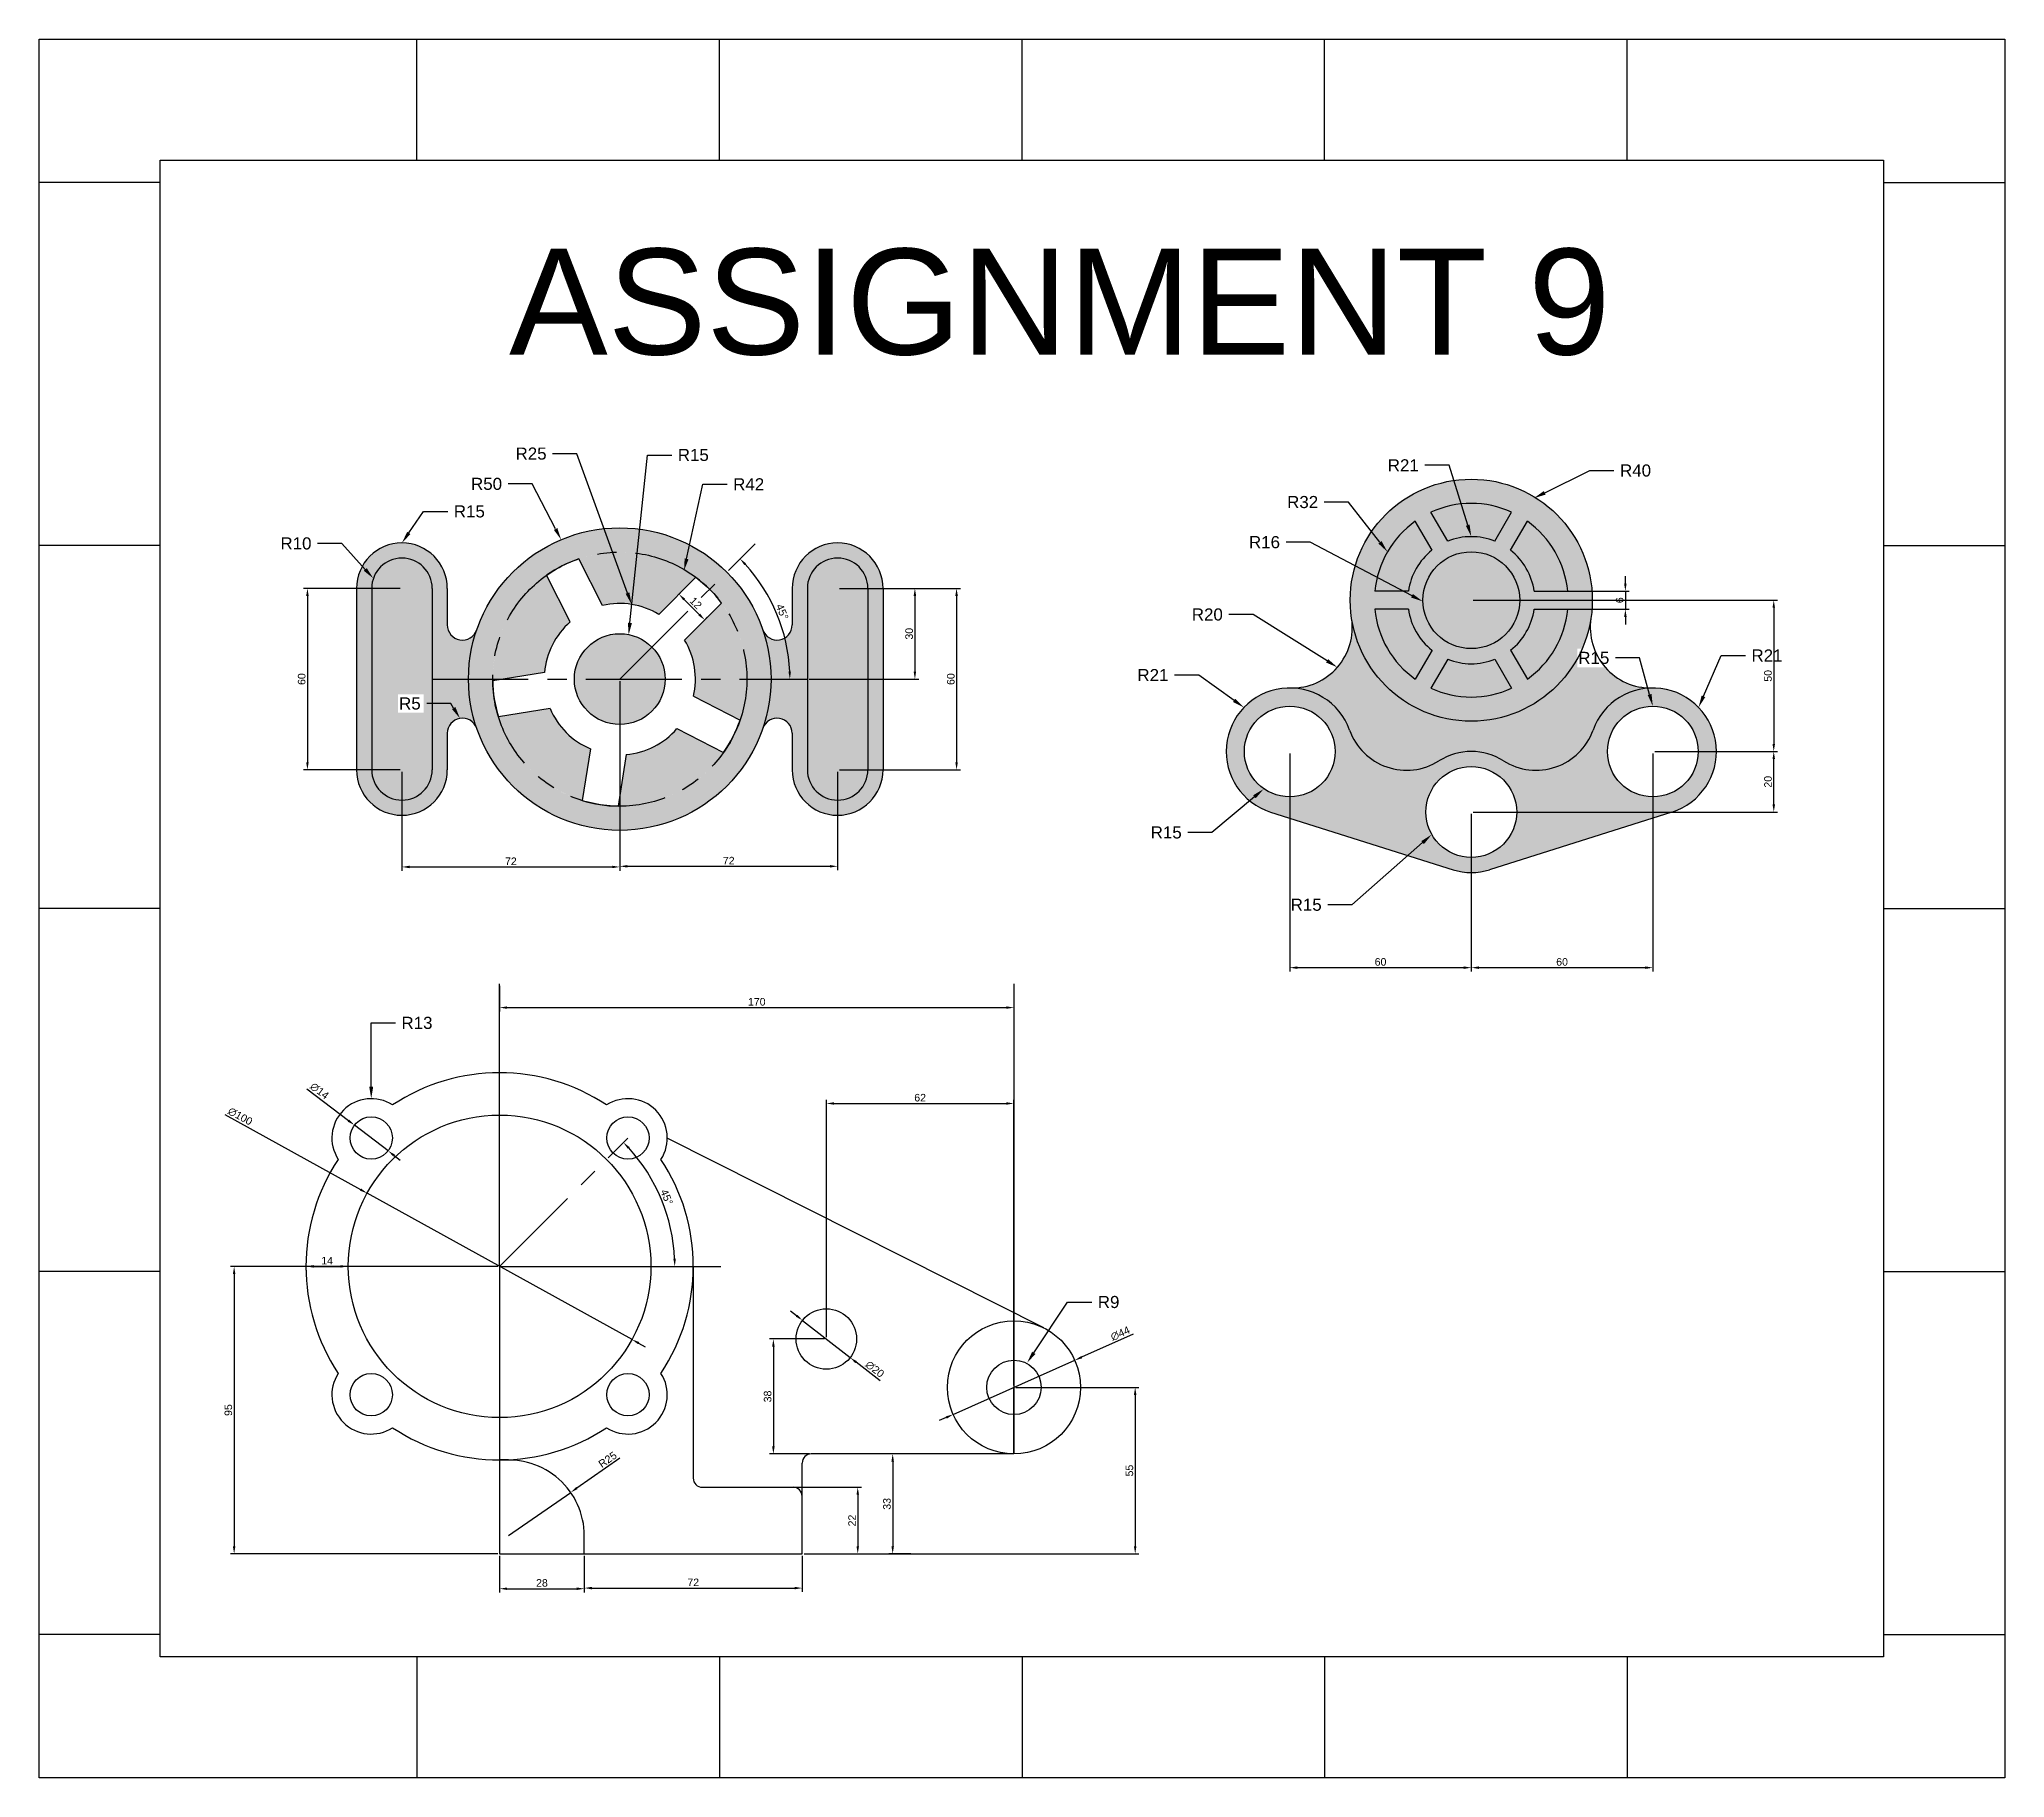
# Model space of a CAD drawing. Header units: millimetres. Extents: x 711 to 1361, y 443 to 1017.
import ezdxf
from ezdxf import colors
from ezdxf.entities.mleader import LeaderData, LeaderLine
from ezdxf.math import Vec2, Vec3

# ---------------------------------------------------------------- set-up
doc = ezdxf.new("R2010")
doc.units = ezdxf.units.MM
doc.linetypes.add('CENTER', pattern=[50.8, 31.75, -6.35, 6.35, -6.35])
doc.styles.get("Standard").update_dxf_attribs({"font": 'arial.ttf'})
doc.dimstyles.new('ISO-25', dxfattribs={"dimtxt": 2.5, "dimasz": 2.5, "dimexe": 1.25, "dimexo": 0.625, "dimtad": 1, "dimtxsty": 'Standard', "dimcen": 2.5, "dimadec": 0, "dimazin": 0, "dimtfac": 1, "dimtmove": 0, "dimatfit": 3, "dimfxl": 1, "dimarcsym": 0})

msp = doc.modelspace()

# ---------------------------------------------------------------- texts
at = {"color": 181}
msp.add_text('ASSIGNMENT 9', height=35, dxfattribs=at).set_placement((866.259, 913.166))

# ---------------------------------------------------------------- blocks, each defined once
blk = doc.blocks.new('*U2')
for p, q in [((-10.36, -1.87), (1.87, 10.36)), ((-1.87, -10.36), (10.36, 1.87))]:
    blk.add_line(p, q)
blk.add_arc((-23.28, -23.28), 42, 36.78679, 53.21321)
blk = doc.blocks.new('*U3')
at = {"color": 0, "linetype": 'ByBlock', "lineweight": -2, "transparency": 16777216}
for p, rotation in [((332.76, 194.82), 71.99999999999999), ((315.19, 160.34), 144), ((377.03, 150.55), 288), ((342.55, 132.98), 216)]:
    blk.add_blockref('*U2', p, dxfattribs=dict(at, rotation=rotation))
blk.add_blockref('*U2', (370.98, 188.77), dxfattribs=at)
blk = doc.blocks.new('*D4')
at = {"color": 0, "lineweight": -2, "transparency": 16777216}
for p, q in [((902.85, 805.27), (902.85, 742.77)), ((974.85, 775.27), (974.85, 742.77)), ((905.35, 744.02), (972.35, 744.02))]:
    blk.add_line(p, q, dxfattribs=at)
at = {"color": 0, "transparency": 16777216}
for points in [[(905.35, 744.44), (905.35, 743.61), (902.85, 744.02)], [(972.35, 744.44), (972.35, 743.61), (974.85, 744.02)]]:
    blk.add_solid(points, dxfattribs=at)
at = {"layer": 'Defpoints', "color": 0, "transparency": 16777216}
for p in [(902.85, 805.9), (974.85, 775.9), (974.85, 744.02)]:
    blk.add_point(p, dxfattribs=at)
at = {"color": 0, "transparency": 16777216, "insert": (938.85, 745.9), "char_height": 2.5, "attachment_point": 5}
blk.add_mtext('72', dxfattribs=at)
blk = doc.blocks.new('*D5')
at = {"color": 0, "lineweight": -2, "transparency": 16777216}
for p, q in [((902.85, 805.27), (902.85, 742.56)), ((830.85, 775.27), (830.85, 742.56)), ((833.35, 743.81), (900.35, 743.81))]:
    blk.add_line(p, q, dxfattribs=at)
at = {"color": 0, "transparency": 16777216}
for points in [[(833.35, 744.23), (833.35, 743.4), (830.85, 743.81)], [(900.35, 744.23), (900.35, 743.4), (902.85, 743.81)]]:
    blk.add_solid(points, dxfattribs=at)
at = {"layer": 'Defpoints', "color": 0, "transparency": 16777216}
for p in [(902.85, 805.9), (830.85, 775.9), (902.85, 743.81)]:
    blk.add_point(p, dxfattribs=at)
at = {"color": 0, "transparency": 16777216, "insert": (866.85, 745.69), "char_height": 2.5, "attachment_point": 5}
blk.add_mtext('72', dxfattribs=at)
blk = doc.blocks.new('*D6')
at = {"color": 0, "lineweight": -2, "transparency": 16777216}
for p, q in [((830.22, 835.9), (798.36, 835.9)), ((799.61, 833.4), (799.61, 778.4)), ((830.22, 775.9), (798.36, 775.9))]:
    blk.add_line(p, q, dxfattribs=at)
at = {"color": 0, "transparency": 16777216}
for points in [[(799.19, 833.4), (800.03, 833.4), (799.61, 835.9)], [(799.19, 778.4), (800.03, 778.4), (799.61, 775.9)]]:
    blk.add_solid(points, dxfattribs=at)
at = {"layer": 'Defpoints', "color": 0, "transparency": 16777216}
for p in [(830.85, 835.9), (799.61, 775.9), (830.85, 775.9)]:
    blk.add_point(p, dxfattribs=at)
at = {"color": 0, "transparency": 16777216, "insert": (797.71, 805.9), "char_height": 2.5, "attachment_point": 5, "rotation": 90}
blk.add_mtext('60', dxfattribs=at)
blk = doc.blocks.new('*D7')
at = {"color": 0, "lineweight": -2, "transparency": 16777216}
for p, q in [((922.32, 833.86), (923.3, 834.83)), ((924.18, 832.18), (929.13, 827.23)), ((930.81, 825.38), (931.78, 826.35))]:
    blk.add_line(p, q, dxfattribs=at)
at = {"color": 0, "transparency": 16777216}
for points in [[(924.47, 832.48), (923.88, 831.89), (922.41, 833.95)], [(929.42, 827.53), (928.83, 826.94), (930.9, 825.47)]]:
    blk.add_solid(points, dxfattribs=at)
at = {"layer": 'Defpoints', "color": 0, "transparency": 16777216}
for p in [(921.88, 833.42), (930.9, 825.47), (930.37, 824.93)]:
    blk.add_point(p, dxfattribs=at)
at = {"color": 0, "transparency": 16777216, "insert": (927.98, 831.04), "char_height": 2.5, "attachment_point": 5, "rotation": 315}
blk.add_mtext('12', dxfattribs=at)
blk = doc.blocks.new('*D8')
at = {"color": 0, "lineweight": -2, "transparency": 16777216}
blk.add_arc((902.85, 805.9), 56.21, 2.54849, 42.45151, dxfattribs=at)
at = {"color": 0, "transparency": 16777216}
for points in [[(944.02, 843.55), (944.62, 844.13), (942.59, 845.65)], [(959.42, 808.41), (958.58, 808.39), (959.06, 805.9)]]:
    blk.add_solid(points, dxfattribs=at)
at = {"layer": 'Defpoints', "color": 0, "transparency": 16777216}
for p in [(947.56, 850.61), (957.14, 820.45), (840.85, 805.9), (902.85, 805.9), (964.85, 805.9)]:
    blk.add_point(p, dxfattribs=at)
at = {"color": 0, "transparency": 16777216, "insert": (956.53, 828.14), "char_height": 2.5, "attachment_point": 5, "rotation": 292.5}
blk.add_mtext('45°', dxfattribs=at)
blk = doc.blocks.new('*D9')
at = {"color": 0, "lineweight": -2, "transparency": 16777216}
for p, q in [((975.47, 835.9), (1015.41, 835.9)), ((1014.16, 833.4), (1014.16, 778.4)), ((975.47, 775.9), (1015.41, 775.9))]:
    blk.add_line(p, q, dxfattribs=at)
at = {"color": 0, "transparency": 16777216}
for points in [[(1013.74, 833.4), (1014.58, 833.4), (1014.16, 835.9)], [(1013.74, 778.4), (1014.58, 778.4), (1014.16, 775.9)]]:
    blk.add_solid(points, dxfattribs=at)
at = {"layer": 'Defpoints', "color": 0, "transparency": 16777216}
for p in [(974.85, 835.9), (974.85, 775.9), (1014.16, 775.9)]:
    blk.add_point(p, dxfattribs=at)
at = {"color": 0, "transparency": 16777216, "insert": (1012.26, 805.9), "char_height": 2.5, "attachment_point": 5, "rotation": 90}
blk.add_mtext('60', dxfattribs=at)
blk = doc.blocks.new('*D10')
at = {"color": 0, "lineweight": -2, "transparency": 16777216}
for p, q in [((975.47, 835.9), (1001.64, 835.9)), ((1000.39, 833.4), (1000.39, 808.4)), ((965.47, 805.9), (1001.64, 805.9))]:
    blk.add_line(p, q, dxfattribs=at)
at = {"color": 0, "transparency": 16777216}
for points in [[(999.97, 833.4), (1000.8, 833.4), (1000.39, 835.9)], [(999.97, 808.4), (1000.8, 808.4), (1000.39, 805.9)]]:
    blk.add_solid(points, dxfattribs=at)
at = {"layer": 'Defpoints', "color": 0, "transparency": 16777216}
for p in [(974.85, 835.9), (964.85, 805.9), (1000.39, 805.9)]:
    blk.add_point(p, dxfattribs=at)
at = {"color": 0, "transparency": 16777216, "insert": (998.49, 820.9), "char_height": 2.5, "attachment_point": 5, "rotation": 90}
blk.add_mtext('30', dxfattribs=at)
blk = doc.blocks.new('*U12')
for p, q in [((5.54, 3), (-5.54, 3)), ((5.54, -3), (-5.54, -3))]:
    blk.add_line(p, q)
blk = doc.blocks.new('*U13')
at = {"color": 0, "linetype": 'ByBlock', "lineweight": -2, "transparency": 16777216}
for p, rotation in [((3841.33, 2520.52), 300.0000000000001), ((3867.65, 2520.52), 240), ((3880.81, 2497.72), 180), ((3841.33, 2474.93), 59.99999999999999), ((3867.65, 2474.93), 120)]:
    blk.add_blockref('*U12', p, dxfattribs=dict(at, rotation=rotation))
blk.add_blockref('*U12', (3828.17, 2497.72), dxfattribs=at)
blk = doc.blocks.new('*D14')
at = {"color": 0, "lineweight": -2, "transparency": 16777216}
for p, q in [((1124.28, 781.35), (1124.28, 709.27)), ((1184.28, 761.35), (1184.28, 709.27)), ((1181.78, 710.52), (1126.78, 710.52))]:
    blk.add_line(p, q, dxfattribs=at)
at = {"color": 0, "transparency": 16777216}
for points in [[(1126.78, 710.94), (1126.78, 710.1), (1124.28, 710.52)], [(1181.78, 710.94), (1181.78, 710.1), (1184.28, 710.52)]]:
    blk.add_solid(points, dxfattribs=at)
at = {"layer": 'Defpoints', "color": 0, "transparency": 16777216}
for p in [(1124.28, 781.97), (1184.28, 761.97), (1124.28, 710.52)]:
    blk.add_point(p, dxfattribs=at)
at = {"color": 0, "transparency": 16777216, "insert": (1154.28, 712.42), "char_height": 2.5, "attachment_point": 5}
blk.add_mtext('60', dxfattribs=at)
blk = doc.blocks.new('*D15')
at = {"color": 0, "lineweight": -2, "transparency": 16777216}
for p, q in [((1244.28, 781.35), (1244.28, 709.27)), ((1184.28, 761.35), (1184.28, 709.27)), ((1241.78, 710.52), (1186.78, 710.52))]:
    blk.add_line(p, q, dxfattribs=at)
at = {"color": 0, "transparency": 16777216}
for points in [[(1186.78, 710.94), (1186.78, 710.1), (1184.28, 710.52)], [(1241.78, 710.94), (1241.78, 710.1), (1244.28, 710.52)]]:
    blk.add_solid(points, dxfattribs=at)
at = {"layer": 'Defpoints', "color": 0, "transparency": 16777216}
for p in [(1244.28, 781.97), (1184.28, 761.97), (1184.28, 710.52)]:
    blk.add_point(p, dxfattribs=at)
at = {"color": 0, "transparency": 16777216, "insert": (1214.28, 712.42), "char_height": 2.5, "attachment_point": 5}
blk.add_mtext('60', dxfattribs=at)
blk = doc.blocks.new('*D16')
at = {"color": 0, "lineweight": -2, "transparency": 16777216}
for p, q in [((1244.91, 781.97), (1285.5, 781.97)), ((1284.25, 764.47), (1284.25, 779.47)), ((1184.91, 761.97), (1285.5, 761.97))]:
    blk.add_line(p, q, dxfattribs=at)
at = {"color": 0, "transparency": 16777216}
for points in [[(1283.83, 779.47), (1284.67, 779.47), (1284.25, 781.97)], [(1283.83, 764.47), (1284.67, 764.47), (1284.25, 761.97)]]:
    blk.add_solid(points, dxfattribs=at)
at = {"layer": 'Defpoints', "color": 0, "transparency": 16777216}
for p in [(1244.28, 781.97), (1284.25, 781.97), (1184.28, 761.97)]:
    blk.add_point(p, dxfattribs=at)
at = {"color": 0, "transparency": 16777216, "insert": (1282.35, 771.97), "char_height": 2.5, "attachment_point": 5, "rotation": 90}
blk.add_mtext('20', dxfattribs=at)
blk = doc.blocks.new('*D17')
at = {"color": 0, "lineweight": -2, "transparency": 16777216}
for p, q in [((1184.91, 831.97), (1285.5, 831.97)), ((1284.25, 829.47), (1284.25, 784.47)), ((1244.91, 781.97), (1285.5, 781.97))]:
    blk.add_line(p, q, dxfattribs=at)
at = {"color": 0, "transparency": 16777216}
for points in [[(1283.83, 829.47), (1284.67, 829.47), (1284.25, 831.97)], [(1283.83, 784.47), (1284.67, 784.47), (1284.25, 781.97)]]:
    blk.add_solid(points, dxfattribs=at)
at = {"layer": 'Defpoints', "color": 0, "transparency": 16777216}
for p in [(1184.28, 831.97), (1244.28, 781.97), (1284.25, 781.97)]:
    blk.add_point(p, dxfattribs=at)
at = {"color": 0, "transparency": 16777216, "insert": (1282.35, 806.97), "char_height": 2.5, "attachment_point": 5, "rotation": 90}
blk.add_mtext('50', dxfattribs=at)
blk = doc.blocks.new('*D18')
at = {"color": 0, "lineweight": -2, "transparency": 16777216}
for p, q in [((1235.2, 837.47), (1235.2, 839.97)), ((1211.23, 834.97), (1236.45, 834.97)), ((1235.2, 834.97), (1235.2, 828.97)), ((1211.23, 828.97), (1236.45, 828.97)), ((1235.2, 826.47), (1235.2, 823.97))]:
    blk.add_line(p, q, dxfattribs=at)
at = {"color": 0, "transparency": 16777216}
for points in [[(1234.79, 837.47), (1235.62, 837.47), (1235.2, 834.97)], [(1234.79, 826.47), (1235.62, 826.47), (1235.2, 828.97)]]:
    blk.add_solid(points, dxfattribs=at)
at = {"layer": 'Defpoints', "color": 0, "transparency": 16777216}
for p in [(1210.6, 834.97), (1210.6, 828.97), (1235.2, 828.97)]:
    blk.add_point(p, dxfattribs=at)
at = {"color": 0, "transparency": 16777216, "insert": (1233.3, 831.97), "char_height": 2.5, "attachment_point": 5, "rotation": 90}
blk.add_mtext('6', dxfattribs=at)
blk = doc.blocks.new('*U21')
blk.add_circle((-2.97, -2.97), 7)
blk.add_arc((-2.97, -2.97), 13, 327.09981, 122.90019)
blk = doc.blocks.new('*U22')
at = {"color": 0, "linetype": 'ByBlock', "lineweight": -2, "transparency": 16777216}
for p, rotation in [((1175.74, 1230.92), 90.00000000000001), ((1175.74, 1140.12), 180), ((1266.53, 1140.12), 270)]:
    blk.add_blockref('*U21', p, dxfattribs=dict(at, rotation=rotation))
blk.add_blockref('*U21', (1266.53, 1230.92), dxfattribs=at)
blk = doc.blocks.new('*D23')
at = {"color": 0, "lineweight": -2, "transparency": 16777216}
for p, q in [((772.29, 661.94), (817.16, 637.17)), ((906.89, 587.63), (819.35, 635.96)), ((909.08, 586.42), (911.27, 585.21))]:
    blk.add_line(p, q, dxfattribs=at)
at = {"color": 0, "transparency": 16777216}
for points in [[(817.36, 637.53), (816.96, 636.8), (819.35, 635.96)], [(909.28, 586.78), (908.88, 586.05), (906.89, 587.63)]]:
    blk.add_solid(points, dxfattribs=at)
at = {"layer": 'Defpoints', "color": 0, "transparency": 16777216}
for p in [(819.35, 635.96), (906.89, 587.63)]:
    blk.add_point(p, dxfattribs=at)
at = {"color": 0, "transparency": 16777216, "insert": (777.39, 661.38), "char_height": 2.5, "attachment_point": 5, "rotation": 331.09628}
blk.add_mtext('∅100', dxfattribs=at)
blk = doc.blocks.new('*D24')
at = {"color": 0, "lineweight": -2, "transparency": 16777216}
for p, q in [((799.12, 611.17), (799.12, 610.54)), ((801.62, 611.79), (810.62, 611.79)), ((813.12, 612.42), (813.12, 613.04))]:
    blk.add_line(p, q, dxfattribs=at)
at = {"color": 0, "transparency": 16777216}
for points in [[(801.62, 612.21), (801.62, 611.38), (799.12, 611.79)], [(810.62, 612.21), (810.62, 611.38), (813.12, 611.79)]]:
    blk.add_solid(points, dxfattribs=at)
at = {"layer": 'Defpoints', "color": 0, "transparency": 16777216}
for p in [(799.12, 611.79), (813.12, 611.79), (813.12, 611.79)]:
    blk.add_point(p, dxfattribs=at)
at = {"color": 0, "transparency": 16777216, "insert": (806.12, 613.67), "char_height": 2.5, "attachment_point": 5}
blk.add_mtext('14', dxfattribs=at)
blk = doc.blocks.new('*D25')
at = {"color": 0, "lineweight": -2, "transparency": 16777216}
for p, q in [((799.41, 670.49), (813.15, 659.99)), ((826.26, 649.97), (815.13, 658.47)), ((828.24, 648.45), (830.23, 646.93))]:
    blk.add_line(p, q, dxfattribs=at)
at = {"color": 0, "transparency": 16777216}
for points in [[(813.4, 660.32), (812.89, 659.66), (815.13, 658.47)], [(828.5, 648.78), (827.99, 648.12), (826.26, 649.97)]]:
    blk.add_solid(points, dxfattribs=at)
at = {"layer": 'Defpoints', "color": 0, "transparency": 16777216}
for p in [(815.13, 658.47), (826.26, 649.97)]:
    blk.add_point(p, dxfattribs=at)
at = {"color": 0, "transparency": 16777216, "insert": (803.6, 669.77), "char_height": 2.5, "attachment_point": 5, "rotation": 322.60867}
blk.add_mtext('∅14', dxfattribs=at)
blk = doc.blocks.new('*D26')
at = {"color": 0, "lineweight": -2, "transparency": 16777216}
for p, q in [((862.5, 611.79), (774.14, 611.79)), ((775.39, 609.29), (775.39, 519.29)), ((862.5, 516.79), (774.14, 516.79))]:
    blk.add_line(p, q, dxfattribs=at)
at = {"color": 0, "transparency": 16777216}
for points in [[(774.97, 609.29), (775.8, 609.29), (775.39, 611.79)], [(774.97, 519.29), (775.8, 519.29), (775.39, 516.79)]]:
    blk.add_solid(points, dxfattribs=at)
at = {"layer": 'Defpoints', "color": 0, "transparency": 16777216}
for p in [(863.12, 611.79), (775.39, 516.79), (863.12, 516.79)]:
    blk.add_point(p, dxfattribs=at)
at = {"color": 0, "transparency": 16777216, "insert": (773.48, 564.29), "char_height": 2.5, "attachment_point": 5, "rotation": 90}
blk.add_mtext('95', dxfattribs=at)
blk = doc.blocks.new('*D27')
at = {"color": 0, "lineweight": -2, "transparency": 16777216}
for p, q in [((863.12, 516.17), (863.12, 504)), ((891.12, 516.17), (891.12, 504)), ((865.62, 505.25), (888.62, 505.25))]:
    blk.add_line(p, q, dxfattribs=at)
at = {"color": 0, "transparency": 16777216}
for points in [[(865.62, 505.66), (865.62, 504.83), (863.12, 505.25)], [(888.62, 505.66), (888.62, 504.83), (891.12, 505.25)]]:
    blk.add_solid(points, dxfattribs=at)
at = {"layer": 'Defpoints', "color": 0, "transparency": 16777216}
for p in [(863.12, 516.79), (891.12, 516.79), (891.12, 505.25)]:
    blk.add_point(p, dxfattribs=at)
at = {"color": 0, "transparency": 16777216, "insert": (877.12, 507.15), "char_height": 2.5, "attachment_point": 5}
blk.add_mtext('28', dxfattribs=at)
blk = doc.blocks.new('*D28')
at = {"color": 0, "lineweight": -2, "transparency": 16777216}
for p, q in [((863.12, 704.55), (863.12, 696.07)), ((1033.12, 704.55), (1033.12, 696.07)), ((865.62, 697.32), (1030.62, 697.32))]:
    blk.add_line(p, q, dxfattribs=at)
at = {"color": 0, "transparency": 16777216}
for points in [[(865.62, 697.74), (865.62, 696.91), (863.12, 697.32)], [(1030.62, 697.74), (1030.62, 696.91), (1033.12, 697.32)]]:
    blk.add_solid(points, dxfattribs=at)
at = {"layer": 'Defpoints', "color": 0, "transparency": 16777216}
for p in [(863.12, 705.18), (1033.12, 705.18), (1033.12, 697.32)]:
    blk.add_point(p, dxfattribs=at)
at = {"color": 0, "transparency": 16777216, "insert": (948.12, 699.22), "char_height": 2.5, "attachment_point": 5}
blk.add_mtext('170', dxfattribs=at)
blk = doc.blocks.new('*D29')
at = {"color": 0, "lineweight": -2, "transparency": 16777216}
for p, q in [((971.12, 588.42), (971.12, 666.88)), ((973.62, 665.63), (1030.62, 665.63)), ((1033.12, 572.42), (1033.12, 666.88))]:
    blk.add_line(p, q, dxfattribs=at)
at = {"color": 0, "transparency": 16777216}
for points in [[(973.62, 666.05), (973.62, 665.22), (971.12, 665.63)], [(1030.62, 666.05), (1030.62, 665.22), (1033.12, 665.63)]]:
    blk.add_solid(points, dxfattribs=at)
at = {"layer": 'Defpoints', "color": 0, "transparency": 16777216}
for p in [(1033.12, 665.63), (971.12, 587.79), (1033.12, 571.79)]:
    blk.add_point(p, dxfattribs=at)
at = {"color": 0, "transparency": 16777216, "insert": (1002.12, 667.53), "char_height": 2.5, "attachment_point": 5}
blk.add_mtext('62', dxfattribs=at)
blk = doc.blocks.new('*D30')
at = {"color": 0, "lineweight": -2, "transparency": 16777216}
for p, q in [((1072.51, 589.33), (1055.5, 581.76)), ((1013.02, 562.85), (1053.22, 580.74)), ((1010.74, 561.83), (1008.46, 560.81))]:
    blk.add_line(p, q, dxfattribs=at)
at = {"color": 0, "transparency": 16777216}
for points in [[(1055.33, 582.14), (1055.67, 581.38), (1053.22, 580.74)], [(1010.57, 562.21), (1010.91, 561.45), (1013.02, 562.85)]]:
    blk.add_solid(points, dxfattribs=at)
at = {"layer": 'Defpoints', "color": 0, "transparency": 16777216}
for p in [(1053.22, 580.74), (1013.02, 562.85)]:
    blk.add_point(p, dxfattribs=at)
at = {"color": 0, "transparency": 16777216, "insert": (1068.27, 589.6), "char_height": 2.5, "attachment_point": 5, "rotation": 23.99633}
blk.add_mtext('∅44', dxfattribs=at)
blk = doc.blocks.new('*D31')
at = {"color": 0, "lineweight": -2, "transparency": 16777216}
for p, q in [((1033.75, 571.79), (1074.44, 571.79)), ((1073.19, 569.29), (1073.19, 519.29)), ((963.75, 516.79), (1074.44, 516.79))]:
    blk.add_line(p, q, dxfattribs=at)
at = {"color": 0, "transparency": 16777216}
for points in [[(1072.77, 569.29), (1073.61, 569.29), (1073.19, 571.79)], [(1072.77, 519.29), (1073.61, 519.29), (1073.19, 516.79)]]:
    blk.add_solid(points, dxfattribs=at)
at = {"layer": 'Defpoints', "color": 0, "transparency": 16777216}
for p in [(1033.12, 571.79), (963.12, 516.79), (1073.19, 516.79)]:
    blk.add_point(p, dxfattribs=at)
at = {"color": 0, "transparency": 16777216, "insert": (1071.29, 544.29), "char_height": 2.5, "attachment_point": 5, "rotation": 90}
blk.add_mtext('55', dxfattribs=at)
blk = doc.blocks.new('*D32')
at = {"color": 0, "lineweight": -2, "transparency": 16777216}
for p, q in [((999, 549.79), (991.8, 549.79)), ((993.05, 547.29), (993.05, 519.29)), ((999, 516.79), (991.8, 516.79))]:
    blk.add_line(p, q, dxfattribs=at)
at = {"color": 0, "transparency": 16777216}
for points in [[(992.63, 547.29), (993.46, 547.29), (993.05, 549.79)], [(992.63, 519.29), (993.46, 519.29), (993.05, 516.79)]]:
    blk.add_solid(points, dxfattribs=at)
at = {"layer": 'Defpoints', "color": 0, "transparency": 16777216}
for p in [(999.62, 549.79), (993.05, 516.79), (999.62, 516.79)]:
    blk.add_point(p, dxfattribs=at)
at = {"color": 0, "transparency": 16777216, "insert": (991.15, 533.29), "char_height": 2.5, "attachment_point": 5, "rotation": 90}
blk.add_mtext('33', dxfattribs=at)
blk = doc.blocks.new('*D33')
at = {"color": 0, "lineweight": -2, "transparency": 16777216}
for p, q in [((945.75, 538.79), (982.74, 538.79)), ((981.49, 536.29), (981.49, 519.29)), ((963.75, 516.79), (982.74, 516.79))]:
    blk.add_line(p, q, dxfattribs=at)
at = {"color": 0, "transparency": 16777216}
for points in [[(981.07, 536.29), (981.91, 536.29), (981.49, 538.79)], [(981.07, 519.29), (981.91, 519.29), (981.49, 516.79)]]:
    blk.add_solid(points, dxfattribs=at)
at = {"layer": 'Defpoints', "color": 0, "transparency": 16777216}
for p in [(945.12, 538.79), (963.12, 516.79), (981.49, 516.79)]:
    blk.add_point(p, dxfattribs=at)
at = {"color": 0, "transparency": 16777216, "insert": (979.61, 527.79), "char_height": 2.5, "attachment_point": 5, "rotation": 90}
blk.add_mtext('22', dxfattribs=at)
blk = doc.blocks.new('*D34')
at = {"color": 0, "lineweight": -2, "transparency": 16777216}
for p, q in [((961.27, 595.48), (959.3, 597.02)), ((963.24, 593.95), (979, 581.64)), ((988.89, 573.92), (980.98, 580.1))]:
    blk.add_line(p, q, dxfattribs=at)
at = {"color": 0, "transparency": 16777216}
for points in [[(961.52, 595.81), (961.01, 595.16), (963.24, 593.95)], [(981.23, 580.43), (980.72, 579.77), (979, 581.64)]]:
    blk.add_solid(points, dxfattribs=at)
at = {"layer": 'Defpoints', "color": 0, "transparency": 16777216}
for p in [(963.24, 593.95), (979, 581.64)]:
    blk.add_point(p, dxfattribs=at)
at = {"color": 0, "transparency": 16777216, "insert": (987.13, 577.8), "char_height": 2.5, "attachment_point": 5, "rotation": 322.0276}
blk.add_mtext('∅20', dxfattribs=at)
blk = doc.blocks.new('*D35')
at = {"color": 0, "lineweight": -2, "transparency": 16777216}
for p, q in [((970.5, 587.79), (952.37, 587.79)), ((953.62, 585.29), (953.62, 552.29)), ((965.5, 549.79), (952.37, 549.79))]:
    blk.add_line(p, q, dxfattribs=at)
at = {"color": 0, "transparency": 16777216}
for points in [[(953.2, 585.29), (954.04, 585.29), (953.62, 587.79)], [(953.2, 552.29), (954.04, 552.29), (953.62, 549.79)]]:
    blk.add_solid(points, dxfattribs=at)
at = {"layer": 'Defpoints', "color": 0, "transparency": 16777216}
for p in [(971.12, 587.79), (953.62, 549.79), (966.12, 549.79)]:
    blk.add_point(p, dxfattribs=at)
at = {"color": 0, "transparency": 16777216, "insert": (951.72, 568.79), "char_height": 2.5, "attachment_point": 5, "rotation": 90}
blk.add_mtext('38', dxfattribs=at)
blk = doc.blocks.new('*D36')
at = {"color": 0, "lineweight": -2, "transparency": 16777216}
for p, q in [((902.89, 548.43), (888.68, 538.52)), ((866.12, 522.79), (886.63, 537.09))]:
    blk.add_line(p, q, dxfattribs=at)
at = {"color": 0, "transparency": 16777216}
blk.add_solid([(888.44, 538.86), (888.92, 538.18), (886.63, 537.09)], dxfattribs=at)
at = {"layer": 'Defpoints', "color": 0, "transparency": 16777216}
for p in [(886.63, 537.09), (866.12, 522.79)]:
    blk.add_point(p, dxfattribs=at)
at = {"color": 0, "transparency": 16777216, "insert": (898.83, 547.92), "char_height": 2.5, "attachment_point": 5, "rotation": 34.88255}
blk.add_mtext('R25', dxfattribs=at)
blk = doc.blocks.new('*D37')
at = {"color": 0, "lineweight": -2, "transparency": 16777216}
for p, q in [((891.12, 516.17), (891.12, 504.21)), ((963.12, 516.17), (963.12, 504.21)), ((893.62, 505.46), (960.62, 505.46))]:
    blk.add_line(p, q, dxfattribs=at)
at = {"color": 0, "transparency": 16777216}
for points in [[(893.62, 505.87), (893.62, 505.04), (891.12, 505.46)], [(960.62, 505.87), (960.62, 505.04), (963.12, 505.46)]]:
    blk.add_solid(points, dxfattribs=at)
at = {"layer": 'Defpoints', "color": 0, "transparency": 16777216}
for p in [(891.12, 516.79), (963.12, 516.79), (963.12, 505.46)]:
    blk.add_point(p, dxfattribs=at)
at = {"color": 0, "transparency": 16777216, "insert": (927.12, 507.34), "char_height": 2.5, "attachment_point": 5}
blk.add_mtext('72', dxfattribs=at)
blk = doc.blocks.new('*D38')
at = {"color": 0, "lineweight": -2, "transparency": 16777216}
blk.add_arc((863.12, 611.79), 57.89, 2.47436, 42.52564, dxfattribs=at)
at = {"color": 0, "transparency": 16777216}
for points in [[(905.49, 650.64), (906.09, 651.21), (904.06, 652.73)], [(921.38, 614.3), (920.55, 614.28), (921.02, 611.79)]]:
    blk.add_solid(points, dxfattribs=at)
at = {"layer": 'Defpoints', "color": 0, "transparency": 16777216}
for p in [(905.55, 654.22), (919.04, 626.78), (863.12, 611.79), (863.12, 611.79), (936.27, 611.79)]:
    blk.add_point(p, dxfattribs=at)
at = {"color": 0, "transparency": 16777216, "insert": (918.36, 634.67), "char_height": 2.5, "attachment_point": 5, "rotation": 292.5}
blk.add_mtext('45°', dxfattribs=at)

# ---------------------------------------------------------------- dimensions: what is measured, and where the dimension line sits
for base, line1, line2, picture, middle in [((957.141, 820.448), ((902.846, 805.9), (947.556, 850.61)), ((840.846, 805.9), (964.846, 805.9)), '*D8', (956.53, 828.136)), ((919.043, 626.778), ((863.122, 611.793), (936.273, 611.793)), ((863.122, 611.793), (905.548, 654.22)), '*D38', (918.361, 634.674))]:
    dim = msp.add_angular_dim_2l(base=base, line1=line1, line2=line2, dimstyle='ISO-25')
    dim.commit()
    dim.dimension.update_dxf_attribs({"geometry": picture, "text_midpoint": middle})
for base, p1, p2, picture, middle in [((1235.203, 828.972), (1210.602, 834.972), (1210.602, 828.972), '*D18', (1233.302, 831.972)), ((799.609, 775.9), (830.846, 835.9), (830.846, 775.9), '*D6', (797.708, 805.9)), ((1000.388, 805.9), (974.846, 835.9), (964.846, 805.9), '*D10', (998.486, 820.9)), ((1014.161, 775.9), (974.846, 835.9), (974.846, 775.9), '*D9', (1012.26, 805.9)), ((1284.251, 781.972), (1184.28, 831.972), (1244.28, 781.972), '*D17', (1282.35, 806.972)), ((1284.251, 781.972), (1184.28, 761.972), (1244.28, 781.972), '*D16', (1282.35, 771.972)), ((775.386, 516.793), (863.122, 611.793), (863.122, 516.793), '*D26', (773.485, 564.293)), ((953.619, 549.793), (971.122, 587.793), (966.122, 549.793), '*D35', (951.717, 568.793)), ((1073.19, 516.793), (1033.122, 571.793), (963.122, 516.793), '*D31', (1071.294, 544.293)), ((993.048, 516.793), (999.622, 549.793), (999.622, 516.793), '*D32', (991.146, 533.293)), ((981.49, 516.793), (945.122, 538.793), (963.122, 516.793), '*D33', (979.61, 527.793))]:
    dim = msp.add_linear_dim(base=base, p1=p1, p2=p2, angle=90, dimstyle='ISO-25')
    dim.commit()
    dim.dimension.update_dxf_attribs({"geometry": picture, "text_midpoint": middle})
dim = msp.add_aligned_dim(p1=(921.881, 833.42), p2=(930.366, 824.934), distance=0.751, dimstyle='ISO-25')
dim.commit()
dim.dimension.update_dxf_attribs({"geometry": '*D7', "text_midpoint": (927.984, 831.037)})
for base, p1, p2, picture, middle in [((902.846, 743.814), (830.846, 775.9), (902.846, 805.9), '*D5', (866.846, 745.694)), ((974.846, 744.022), (902.846, 805.9), (974.846, 775.9), '*D4', (938.846, 745.902)), ((1124.28, 710.521), (1184.28, 761.972), (1124.28, 781.972), '*D14', (1154.28, 712.422)), ((1184.28, 710.521), (1244.28, 781.972), (1184.28, 761.972), '*D15', (1214.28, 712.422)), ((1033.122, 697.323), (863.122, 705.178), (1033.122, 705.178), '*D28', (948.122, 699.225)), ((1033.122, 665.632), (971.122, 587.793), (1033.122, 571.793), '*D29', (1002.122, 667.534)), ((813.122, 611.793), (799.122, 611.793), (813.122, 611.793), '*D24', (806.122, 613.674)), ((891.122, 505.247), (863.122, 516.793), (891.122, 516.793), '*D27', (877.122, 507.148)), ((963.122, 505.455), (891.122, 516.793), (963.122, 516.793), '*D37', (927.122, 507.335))]:
    dim = msp.add_linear_dim(base=base, p1=p1, p2=p2, dimstyle='ISO-25')
    dim.commit()
    dim.dimension.update_dxf_attribs({"geometry": picture, "text_midpoint": middle})
for p1, p2, picture, middle in [((826.257, 649.969), (815.134, 658.471), '*D25', (802.401, 668.202)), ((906.893, 587.626), (819.35, 635.96), '*D23', (776.441, 659.651)), ((1013.023, 562.847), (1053.22, 580.74), '*D30', (1069.067, 587.795))]:
    dim = msp.add_diameter_dim_2p(p1=p1, p2=p2, dimstyle='ISO-25')
    dim.commit()
    dim.dimension.update_dxf_attribs({"geometry": picture, "text_midpoint": middle, "dimtype": 163})
dim = msp.add_diameter_dim_2p(p1=(963.239, 593.946), p2=(979.005, 581.641), dimstyle='ISO-25')
dim.commit()
dim.dimension.update_dxf_attribs({"geometry": '*D34', "text_midpoint": (987.132, 577.798)})
dim = msp.add_radius_dim(center=(866.122, 522.793), mpoint=(886.63, 537.091), dimstyle='ISO-25')
dim.commit()
dim.dimension.update_dxf_attribs({"geometry": '*D36', "text_midpoint": (899.922, 546.358), "dimtype": 164})

# ---------------------------------------------------------------- hatches: boundary and pattern name
h = msp.add_hatch(color=256)
h.set_gradient(color1=(88, 186, 72), color2=(241, 235, 31), tint=1, name='INVCYLINDER')
h.paths.add_polyline_path([(1144.28, 831.972, 0.7751155), (1219.306, 812.652), (1219.306, 815.916), (1220.917, 815.916, 0.1036299), (1224.28, 831.972, 1)])
h.paths.add_polyline_path([(1200.28, 831.972, -1), (1168.28, 831.972, -1)], flags=16)
h.paths.add_polyline_path([(1144.734, 825.968, -0.4640905), (1124.629, 802.969, -0.3123384), (1144.055, 789.04, 0.4805287), (1173.585, 778.872, -0.2898669), (1194.976, 778.872, 0.4805287), (1224.506, 789.04, -0.2955582), (1242.644, 802.908), (1242.621, 802.99, -0.204087), (1228.519, 809.831), (1219.306, 809.831), (1219.306, 812.652, -0.7165034)])
h = msp.add_hatch(color=256)
h.set_gradient(color1=(19, 155, 72), color2=(255, 255, 0), tint=1)
h.paths.add_polyline_path([(1144.28, 831.972, 0.7751155), (1219.306, 812.652), (1219.306, 815.916), (1220.917, 815.916, 0.1036299), (1224.28, 831.972, 1)])
h.paths.add_polyline_path([(1200.28, 831.972, -1), (1168.28, 831.972, -1)], flags=16)
h = msp.add_hatch(color=256)
h.set_gradient(color1=(255, 255, 255), tint=1)
h.paths.add_polyline_path([(1165.753, 858.063, 0.1808742), (1153.179, 839.502), (1161.791, 834.972), (1163.496, 834.972, -0.1924501), (1171.29, 848.472)])
h.paths.add_polyline_path([(1197.612, 861.063, 0.2182238), (1170.949, 861.063), (1176.486, 851.472, -0.1924501), (1192.075, 851.472)])
h.paths.add_polyline_path([(1153.179, 839.502, 0.0359313), (1152.421, 834.972), (1161.791, 834.972)])
h.paths.add_polyline_path([(1202.808, 858.063), (1197.271, 848.472, -0.1924501), (1205.065, 834.972), (1216.14, 834.972, 0.2182238)])
h.paths.add_polyline_path([(1216.14, 828.972), (1205.065, 828.972, -0.1924501), (1197.271, 815.472), (1202.808, 805.881, 0.2182238)])
h.paths.add_polyline_path([(1192.075, 812.472, -0.1924501), (1176.486, 812.472), (1170.949, 802.881, 0.2182238), (1197.612, 802.881)])
h.paths.add_polyline_path([(1163.496, 828.972), (1152.421, 828.972, 0.2182238), (1165.753, 805.881), (1171.29, 815.472, -0.1924501)])
h = msp.add_hatch(color=256)
h.set_gradient(color1=(122, 175, 223), tint=1, name='SPHERICAL')
h.paths.add_polyline_path([(909.448, 855.462, 0.0591707), (897.656, 855.63), (900.49, 847.834, -0.0484959), (908.611, 847.502)], flags=17)
h.paths.add_polyline_path([(909.448, 855.462), (908.611, 847.502, -0.3744334), (944.846, 805.9, -1), (860.846, 805.9, -0.4551451), (908.611, 847.502), (909.448, 855.462, 0.4535522), (852.846, 805.9, 1), (952.846, 805.9, 0.3759396)])
h.paths.add_polyline_path([(886.482, 824.8), (878.628, 840.214, 0.2437127), (860.846, 805.9), (864.492, 805.9), (877.937, 808.029, -0.195408)], flags=17)
h.paths.add_polyline_path([(889.32, 845.662), (897.174, 830.248, -0.0975661), (906.833, 830.58), (908.611, 847.502, 0.0484959), (900.49, 847.834, 0.0680449)], flags=17)
h.paths.add_polyline_path([(927.998, 839.536, 0.1267598), (908.611, 847.502), (906.833, 830.58, -0.0960115), (915.765, 827.303)], flags=17)
h.paths.add_polyline_path([(936.483, 831.051), (924.25, 818.818, -0.1365983), (927.846, 805.9), (944.846, 805.9, 0.1619055)], flags=17)
h.paths.add_polyline_path([(944.846, 805.9), (927.846, 805.9, -0.0572808), (927.194, 800.228), (942.609, 792.374, 0.0821569)], flags=17)
h.paths.add_polyline_path([(921.746, 789.536, -0.195408), (904.976, 780.991), (902.27, 763.904, 0.2473526), (937.161, 781.682)], flags=17)
h.paths.add_polyline_path([(879.814, 796.177), (862.727, 793.471, 0.2473526), (890.417, 765.781), (893.124, 782.868, -0.195408)], flags=17)
h.paths.add_polyline_path([(897.656, 855.63), (900.49, 847.834, -0.0484959), (908.611, 847.502), (909.448, 855.462, 0.0591707)], flags=16)
h.paths.add_polyline_path([(855.574, 822.187, -0.8464781), (845.846, 823.816), (845.846, 835.9, 1), (815.846, 835.9), (815.846, 775.9, 1), (845.846, 775.9), (845.846, 787.983, -0.366415), (850.021, 792.915), (847.047, 797.81), (840.846, 797.81), (840.846, 775.9, -1), (820.846, 775.9), (820.846, 835.9, -1), (840.846, 835.9), (840.846, 805.9), (852.846, 805.9, -0.0831431)])
h.paths.add_polyline_path([(852.846, 805.9), (840.846, 805.9), (840.846, 797.81), (847.047, 797.81), (850.021, 792.915, -0.366415), (855.574, 789.612, -0.0831431)], flags=17)
h.paths.add_polyline_path([(964.846, 805.9), (952.846, 805.9, -0.0831431), (950.119, 789.612, -0.8464781), (959.846, 787.983), (959.846, 775.9, 1), (989.846, 775.9), (989.846, 835.9, 1), (959.846, 835.9), (959.846, 823.816, -0.8464781), (950.119, 822.187, -0.0831431), (952.846, 805.9), (964.846, 805.9), (964.846, 835.9, -1), (984.846, 835.9), (984.846, 775.9, -1), (964.846, 775.9)])
h = msp.add_hatch(color=256)
h.set_gradient(color1=(88, 186, 72), color2=(241, 235, 31), tint=1, name='CYLINDER')
h.paths.add_polyline_path([(820.846, 775.9, 1), (840.846, 775.9), (840.846, 835.9, 1), (820.846, 835.9)])
h.paths.add_polyline_path([(838.047, 800.844), (838.047, 794.776), (829.566, 794.776), (829.566, 800.844)], flags=16)
h = msp.add_hatch(color=256)
h.set_gradient(color1=(88, 186, 72), color2=(241, 235, 31), tint=1, name='CYLINDER')
h.paths.add_polyline_path([(964.846, 775.9, 1), (984.846, 775.9), (984.846, 835.9, 1), (964.846, 835.9)])
h = msp.add_hatch(color=256)
h.set_gradient(color1=(248, 153, 30), color2=(242, 103, 34), tint=1)
h.paths.add_polyline_path([(1168.28, 831.972, 1), (1200.28, 831.972, 1)])
h = msp.add_hatch(color=256)
h.set_gradient(color1=(88, 186, 72), color2=(241, 235, 31), tint=1, name='CYLINDER')
h.paths.add_polyline_path([(913.453, 816.506, 0.6681786), (887.846, 805.9), (902.846, 805.9)])
h.paths.add_polyline_path([(917.846, 805.9), (887.846, 805.9, 1)])
h.paths.add_polyline_path([(913.453, 816.506), (902.846, 805.9), (917.846, 805.9, 0.1989124)])
h = msp.add_hatch(color=256)
h.set_gradient(color1=(242, 103, 34), color2=(241, 235, 31), tint=1, name='INVCYLINDER')
h.paths.add_polyline_path([(1144.055, 789.04, 1.612886), (1117.956, 761.947), (1178.257, 742.901, 0.1541737), (1190.304, 742.901), (1250.605, 761.947, 1.612886), (1224.506, 789.04, -0.4805287), (1194.976, 778.872, 0.2898669), (1173.585, 778.872, -0.4805287)])
h.paths.add_polyline_path([(1109.28, 781.972, -1), (1139.28, 781.972, -1)], flags=16)
h.paths.add_polyline_path([(1199.28, 761.972, -1), (1169.28, 761.972, -1)], flags=16)
h.paths.add_polyline_path([(1229.28, 781.972, -1), (1259.28, 781.972, -1)], flags=16)

# ---------------------------------------------------------------- linework, layer by layer
for p, q in [((835.784, 977.372), (835.784, 1017.372)), ((935.784, 977.372), (935.784, 1017.372)), ((1035.784, 977.372), (1035.784, 1017.372)), ((1135.784, 977.372), (1135.784, 1017.372)), ((1235.784, 977.372), (1235.784, 1017.372)), ((750.995, 970.078), (710.995, 970.078)), ((1320.572, 970.078), (1360.572, 970.078)), ((750.995, 850.078), (710.995, 850.078)), ((1320.572, 850.078), (1360.572, 850.078)), ((815.846, 835.9), (815.846, 775.9)), ((820.846, 835.9), (820.846, 775.9)), ((840.846, 835.9), (840.846, 775.9)), ((845.846, 835.9), (845.846, 823.816)), ((959.846, 835.9), (959.846, 823.816)), ((964.846, 835.9), (964.846, 775.9)), ((984.846, 835.9), (984.846, 775.9)), ((989.846, 835.9), (989.846, 775.9)), ((845.846, 787.983), (845.846, 775.9)), ((959.846, 787.983), (959.846, 775.9)), ((1117.956, 761.947), (1178.257, 742.901)), ((1250.605, 761.947), (1190.304, 742.901)), ((750.995, 730.078), (710.995, 730.078)), ((1320.572, 730.078), (1360.572, 730.078)), ((863.122, 611.793), (863.122, 705.178)), ((1033.122, 705.178), (1033.122, 549.793)), ((1043.029, 591.436), (918.548, 654.22)), ((863.122, 611.793), (936.273, 611.793)), ((863.122, 611.793), (863.122, 516.793)), ((927.122, 611.793), (927.122, 541.793)), ((750.995, 610.078), (710.995, 610.078)), ((1320.572, 610.078), (1360.572, 610.078)), ((1033.122, 549.793), (1033.122, 571.793)), ((866.122, 547.793), (863.122, 547.793)), ((963.122, 516.793), (963.122, 546.793)), ((1033.122, 549.793), (966.122, 549.793)), ((930.122, 538.793), (960.122, 538.793)), ((963.122, 516.793), (963.122, 535.793)), ((891.122, 516.793), (891.122, 522.793)), ((863.122, 516.793), (891.122, 516.793)), ((891.122, 516.793), (963.122, 516.793)), ((750.995, 490.078), (710.995, 490.078)), ((1320.572, 490.078), (1360.572, 490.078)), ((835.784, 482.784), (835.784, 442.784)), ((935.784, 482.784), (935.784, 442.784)), ((1035.784, 482.784), (1035.784, 442.784)), ((1135.784, 482.784), (1135.784, 442.784)), ((1235.784, 482.784), (1235.784, 442.784))]:
    msp.add_line(p, q)
at = {"linetype": 'CENTER'}
for p, q in [((902.846, 805.9), (947.556, 850.61)), ((840.846, 805.9), (964.846, 805.9)), ((863.122, 611.793), (905.548, 654.22))]:
    msp.add_line(p, q, dxfattribs=at)
for points in [[(710.995, 1017.372), (1360.572, 1017.372), (1360.572, 442.784), (710.995, 442.784)], [(750.995, 977.372), (1320.572, 977.372), (1320.572, 482.784), (750.995, 482.784)]]:
    msp.add_lwpolyline(points, close=True)
for centre, radius in [((1184.28, 831.972), 40), ((902.846, 805.9), 50), ((1184.28, 831.972), 16), ((902.846, 805.9), 15), ((1124.28, 781.972), 15), ((1244.28, 781.972), 15), ((1184.28, 761.972), 15), ((863.122, 611.793), 50), ((971.122, 587.793), 10), ((1033.122, 571.793), 22), ((1033.122, 571.793), 9)]:
    msp.add_circle(centre, radius)
msp.add_circle((902.846, 805.9), 42, dxfattribs=at)
for centre, radius, start, end in [((1184.28, 831.972), 32, 65.379379, 114.620621), ((1184.28, 831.972), 32, 125.379379, 174.620621), ((1184.28, 831.972), 32, 5.379379, 54.620621), ((1184.28, 831.972), 21, 68.213211, 111.786789), ((830.846, 835.9), 15, 0, 180), ((830.846, 835.9), 10, 0, 180), ((974.846, 835.9), 15, 0, 180), ((974.846, 835.9), 10, 0, 180), ((1184.28, 831.972), 21, 128.213211, 171.786789), ((1184.28, 831.972), 21, 8.213211, 51.786789), ((902.846, 805.9), 25, 58.88654, 103.11346), ((1124.96, 822.966), 20, 269.050111, 8.632369), ((1184.28, 831.972), 32, 185.379379, 234.620621), ((1184.28, 831.972), 21, 188.213211, 231.786789), ((1184.28, 831.972), 21, 308.213211, 351.786789), ((1184.28, 831.972), 32, 305.379379, 354.620621), ((1243.601, 822.966), 20, 171.367631, 270.949889), ((850.846, 823.816), 5, 180, 340.988735), ((902.846, 805.9), 25, 130.88654, 175.11346), ((902.846, 805.9), 25, 346.88654, 31.11346), ((954.846, 823.816), 5, 199.011265, 0), ((1184.28, 831.972), 21, 248.213211, 291.786789), ((1124.28, 781.972), 21, 19.667764, 252.471015), ((1184.28, 831.972), 32, 245.379379, 294.620621), ((1244.28, 781.972), 21, 287.528985, 160.332236), ((850.846, 787.983), 5, 19.011265, 180), ((902.846, 805.9), 25, 202.88654, 247.11346), ((954.846, 787.983), 5, 0, 160.988735), ((902.846, 805.9), 25, 274.88654, 319.11346), ((1162.889, 795.771), 20, 199.667764, 302.330244), ((1205.672, 795.771), 20, 237.669756, 340.332236), ((1184.28, 761.972), 20, 57.669756, 122.330244), ((830.846, 775.9), 15, 180, 0), ((830.846, 775.9), 10, 180, 0), ((974.846, 775.9), 15, 180, 0), ((974.846, 775.9), 10, 180, 0), ((1184.28, 761.972), 20, 252.471015, 287.528985), ((863.122, 611.793), 64, 56.455825, 123.544175), ((863.122, 611.793), 64, 146.455825, 213.544175), ((863.122, 611.793), 64, 326.455825, 33.544175), ((863.122, 611.793), 64, 236.455825, 303.544175), ((866.122, 522.793), 25, 0, 96.892103), ((966.122, 546.793), 3, 90, 180), ((930.122, 541.793), 3, 180, 270), ((960.122, 535.793), 3, 0, 90)]:
    msp.add_arc(centre, radius, start, end)

# ---------------------------------------------------------------- block references
for name, p in [('*U13', (-2670.207, -1665.749)), ('*U3', (555.145, 640.408)), ('*U22', (-358.009, -573.726))]:
    msp.add_blockref(name, p)

msp.set_redraw_order([(e.dxf.handle, doc.entitydb.next_handle()) for e in msp.query("TEXT MTEXT ATTDEF DIMENSION ARC_DIMENSION")])  # texts and dimensions are drawn at this point

# ---------------------------------------------------------------- leaders
ml = msp.add_multileader_mtext('Standard')
ml.set_content('R25', color=256)
ml.set_leader_properties()
ml.build(insert=Vec2(0, 0))
ctx = ml.context
ctx.base_point, ctx.plane_origin = Vec3(867.06, 880.411), Vec3(906.757, 830.592)
ctx.text_align_type = 2
notes = []
notes.append((ctx, [(0, (1, 1, 0), (888.648, 880.411), (-1, 0), 8, [(0, [(906.757, 830.592)], 0, [])])]))
ctx.mtext.insert, ctx.mtext.alignment, ctx.mtext.flow_direction = Vec3(878.648, 882.446), 3, 5
ml = msp.add_multileader_mtext('Standard')
ml.set_content('R15', color=256)
ml.set_leader_properties()
ml.build(insert=Vec2(0, 0))
ctx = ml.context
ctx.base_point, ctx.plane_origin = Vec3(920.022, 879.96), Vec3(905.772, 820.482)
notes.append((ctx, [(0, (1, 1, 0), (912.022, 879.96), (1, 0), 8, [(0, [(905.772, 820.482)], 0, [])])]))
ctx.mtext.insert, ctx.mtext.flow_direction = Vec3(922.022, 881.995), 5
ml = msp.add_multileader_mtext('Standard')
ml.set_content('R21', color=256)
ml.set_leader_properties()
ml.build(insert=Vec2(0, 0))
ctx = ml.context
ctx.base_point, ctx.plane_origin = Vec3(1156.136, 876.563), Vec3(1184.28, 852.972)
ctx.text_align_type = 2
notes.append((ctx, [(0, (1, 1, 0), (1176.922, 876.563), (-1, 0), 8, [(0, [(1184.28, 852.972)], 0, [])])]))
ctx.mtext.insert, ctx.mtext.alignment, ctx.mtext.flow_direction = Vec3(1166.922, 878.563), 3, 5
ml = msp.add_multileader_mtext('Standard')
ml.set_content('R50', color=256)
ml.set_leader_properties()
ml.build(insert=Vec2(0, 0))
ctx = ml.context
ctx.base_point, ctx.plane_origin = Vec3(852.385, 870.397), Vec3(883.472, 851.968)
ctx.text_align_type = 2
notes.append((ctx, [(0, (1, 1, 0), (873.93, 870.397), (-1, 0), 8, [(0, [(883.472, 851.968)], 0, [])])]))
ctx.mtext.insert, ctx.mtext.alignment, ctx.mtext.flow_direction = Vec3(863.93, 872.432), 3, 5
ml = msp.add_multileader_mtext('Standard')
ml.set_content('R42', color=256)
ml.set_leader_properties()
ml.build(insert=Vec2(0, 0))
ctx = ml.context
ctx.base_point, ctx.plane_origin = Vec3(938.327, 870.295), Vec3(924.077, 841.745)
notes.append((ctx, [(0, (1, 1, 0), (930.327, 870.295), (1, 0), 8, [(0, [(924.077, 841.745)], 0, [])])]))
ctx.mtext.insert, ctx.mtext.flow_direction = Vec3(940.327, 872.295), 5
ml = msp.add_multileader_mtext('Standard')
ml.set_content('R40', color=256)
ml.set_leader_properties()
ml.build(insert=Vec2(0, 0))
ctx = ml.context
ctx.base_point, ctx.plane_origin = Vec3(1231.441, 874.824), Vec3(1204.963, 865.699)
notes.append((ctx, [(0, (1, 1, 0), (1223.441, 874.824), (1, 0), 8, [(0, [(1204.963, 865.699)], 0, [])])]))
ctx.mtext.insert, ctx.mtext.flow_direction = Vec3(1233.441, 876.858), 5
ml = msp.add_multileader_mtext('Standard')
ml.set_content('R32', color=256)
ml.set_leader_properties()
ml.build(insert=Vec2(0, 0))
ctx = ml.context
ctx.base_point, ctx.plane_origin = Vec3(1122.146, 864.395), Vec3(1156.568, 847.972)
ctx.text_align_type = 2
notes.append((ctx, [(0, (1, 1, 0), (1143.663, 864.395), (-1, 0), 8, [(0, [(1156.568, 847.972)], 0, [])])]))
ctx.mtext.insert, ctx.mtext.alignment, ctx.mtext.flow_direction = Vec3(1133.663, 866.431), 3, 5
ml = msp.add_multileader_mtext('Standard')
ml.set_content('R15', color=256)
ml.set_leader_properties()
ml.build(insert=Vec2(0, 0))
ctx = ml.context
ctx.base_point, ctx.plane_origin = Vec3(846.004, 861.306), Vec3(830.846, 850.9)
notes.append((ctx, [(0, (1, 1, 0), (838.004, 861.306), (1, 0), 8, [(0, [(830.846, 850.9)], 0, [])])]))
ctx.mtext.insert, ctx.mtext.flow_direction = Vec3(848.004, 863.34), 5
ml = msp.add_multileader_mtext('Standard')
ml.set_content('R10', color=256)
ml.set_leader_properties()
ml.build(insert=Vec2(0, 0))
ctx = ml.context
ctx.base_point, ctx.plane_origin = Vec3(789.404, 850.727), Vec3(821.405, 839.196)
ctx.text_align_type = 2
notes.append((ctx, [(0, (1, 1, 0), (810.948, 850.727), (-1, 0), 8, [(0, [(821.405, 839.196)], 0, [])])]))
ctx.mtext.insert, ctx.mtext.alignment, ctx.mtext.flow_direction = Vec3(800.948, 852.761), 3, 5
ml = msp.add_multileader_mtext('Standard')
ml.set_content('R16', color=256)
ml.set_leader_properties()
ml.build(insert=Vec2(0, 0))
ctx = ml.context
ctx.base_point, ctx.plane_origin = Vec3(1109.499, 851.141), Vec3(1168.226, 831.586)
ctx.text_align_type = 2
notes.append((ctx, [(0, (1, 1, 0), (1131.055, 851.141), (-1, 0), 8, [(0, [(1168.226, 831.586)], 0, [])])]))
ctx.mtext.insert, ctx.mtext.alignment, ctx.mtext.flow_direction = Vec3(1121.055, 853.175), 3, 5
ml = msp.add_multileader_mtext('Standard')
ml.set_content('R20', color=256)
ml.set_leader_properties()
ml.build(insert=Vec2(0, 0))
ctx = ml.context
ctx.base_point, ctx.plane_origin = Vec3(1090.612, 827.231), Vec3(1140.018, 809.803)
ctx.text_align_type = 2
notes.append((ctx, [(0, (1, 1, 0), (1112.156, 827.231), (-1, 0), 8, [(0, [(1140.018, 809.803)], 0, [])])]))
ctx.mtext.insert, ctx.mtext.alignment, ctx.mtext.flow_direction = Vec3(1102.156, 829.265), 3, 5
ml = msp.add_multileader_mtext('Standard')
ml.set_content('R15', color=256)
ml.set_leader_properties()
ml.build(insert=Vec2(0, 0))
ctx = ml.context
ctx.base_point, ctx.plane_origin = Vec3(1218.306, 812.882), Vec3(1244.28, 796.972)
ctx.text_align_type = 2
notes.append((ctx, [(0, (1, 1, 0), (1239.894, 812.882), (-1, 0), 8, [(0, [(1244.28, 796.972)], 0, [])])]))
ctx.mtext.insert, ctx.mtext.alignment, ctx.mtext.flow_direction = Vec3(1229.894, 814.916), 3, 5
ml = msp.add_multileader_mtext('Standard')
ml.set_content('R21', color=256)
ml.set_leader_properties()
ml.build(insert=Vec2(0, 0))
ctx = ml.context
ctx.base_point, ctx.plane_origin = Vec3(1274.882, 813.716), Vec3(1259.404, 796.542)
notes.append((ctx, [(0, (1, 1, 0), (1266.882, 813.716), (1, 0), 8, [(0, [(1259.404, 796.542)], 0, [])])]))
ctx.mtext.insert, ctx.mtext.flow_direction = Vec3(1276.882, 815.716), 5
ml = msp.add_multileader_mtext('Standard')
ml.set_content('R21', color=256)
ml.set_leader_properties()
ml.build(insert=Vec2(0, 0))
ctx = ml.context
ctx.base_point, ctx.plane_origin = Vec3(1073.396, 807.231), Vec3(1109.157, 796.542)
ctx.text_align_type = 2
notes.append((ctx, [(0, (1, 1, 0), (1094.182, 807.231), (-1, 0), 8, [(0, [(1109.157, 796.542)], 0, [])])]))
ctx.mtext.insert, ctx.mtext.alignment, ctx.mtext.flow_direction = Vec3(1084.182, 809.231), 3, 5
ml = msp.add_multileader_mtext('Standard')
ml.set_content('R5', color=256)
ml.set_leader_properties()
ml.build(insert=Vec2(0, 0))
ctx = ml.context
ctx.base_point, ctx.plane_origin = Vec3(828.566, 797.81), Vec3(850.021, 792.915)
ctx.text_align_type = 2
notes.append((ctx, [(0, (1, 1, 0), (847.047, 797.81), (-1, 0), 8, [(0, [(850.021, 792.915)], 0, [])])]))
ctx.mtext.insert, ctx.mtext.alignment, ctx.mtext.flow_direction = Vec3(837.047, 799.844), 3, 5
ml = msp.add_multileader_mtext('Standard')
ml.set_content('R15', color=256)
ml.set_leader_properties()
ml.build(insert=Vec2(0, 0))
ctx = ml.context
ctx.base_point, ctx.plane_origin = Vec3(1076.984, 755.189), Vec3(1115.648, 769.566)
ctx.text_align_type = 2
notes.append((ctx, [(0, (1, 1, 0), (1098.572, 755.189), (-1, 0), 8, [(0, [(1115.648, 769.566)], 0, [])])]))
ctx.mtext.insert, ctx.mtext.alignment, ctx.mtext.flow_direction = Vec3(1088.572, 757.223), 3, 5
ml = msp.add_multileader_mtext('Standard')
ml.set_content('R15', color=256)
ml.set_leader_properties()
ml.build(insert=Vec2(0, 0))
ctx = ml.context
ctx.base_point, ctx.plane_origin = Vec3(1123.242, 731.291), Vec3(1171.186, 754.495)
ctx.text_align_type = 2
notes.append((ctx, [(0, (1, 1, 0), (1144.83, 731.291), (-1, 0), 8, [(0, [(1171.186, 754.495)], 0, [])])]))
ctx.mtext.insert, ctx.mtext.alignment, ctx.mtext.flow_direction = Vec3(1134.83, 733.325), 3, 5
ml = msp.add_multileader_mtext('Standard')
ml.set_content('R13', color=256)
ml.set_leader_properties()
ml.build(insert=Vec2(0, 0))
ctx = ml.context
ctx.base_point, ctx.plane_origin = Vec3(828.695, 692.246), Vec3(820.695, 667.22)
notes.append((ctx, [(0, (1, 1, 0), (820.695, 692.246), (1, 0), 8, [(0, [(820.695, 667.22)], 0, [])])]))
ctx.mtext.insert, ctx.mtext.flow_direction = Vec3(830.695, 694.281), 5
ml = msp.add_multileader_mtext('Standard')
ml.set_content('R9', color=256)
ml.set_leader_properties()
ml.build(insert=Vec2(0, 0))
ctx = ml.context
ctx.base_point, ctx.plane_origin = Vec3(1058.839, 599.979), Vec3(1037.461, 579.875)
notes.append((ctx, [(0, (1, 1, 0), (1050.839, 599.979), (1, 0), 8, [(0, [(1037.461, 579.875)], 0, [])])]))
ctx.mtext.insert, ctx.mtext.flow_direction = Vec3(1060.839, 602.014), 5
for ctx, leaders in notes:
    for number, flags, end, landing, length, lines in leaders:
        leader = LeaderData()
        leader.index, (leader.has_last_leader_line, leader.has_dogleg_vector, leader.attachment_direction) = number, flags
        leader.last_leader_point, leader.dogleg_vector, leader.dogleg_length = Vec3(end), Vec3(landing), length
        for number, points, colour, breaks in lines:
            line = LeaderLine()
            line.index, line.vertices, line.color, line.breaks = number, Vec3.list(points), colors.encode_raw_color(colour), breaks
            leader.lines.append(line)
        ctx.leaders.append(leader)

doc.saveas('drawing.dxf')
